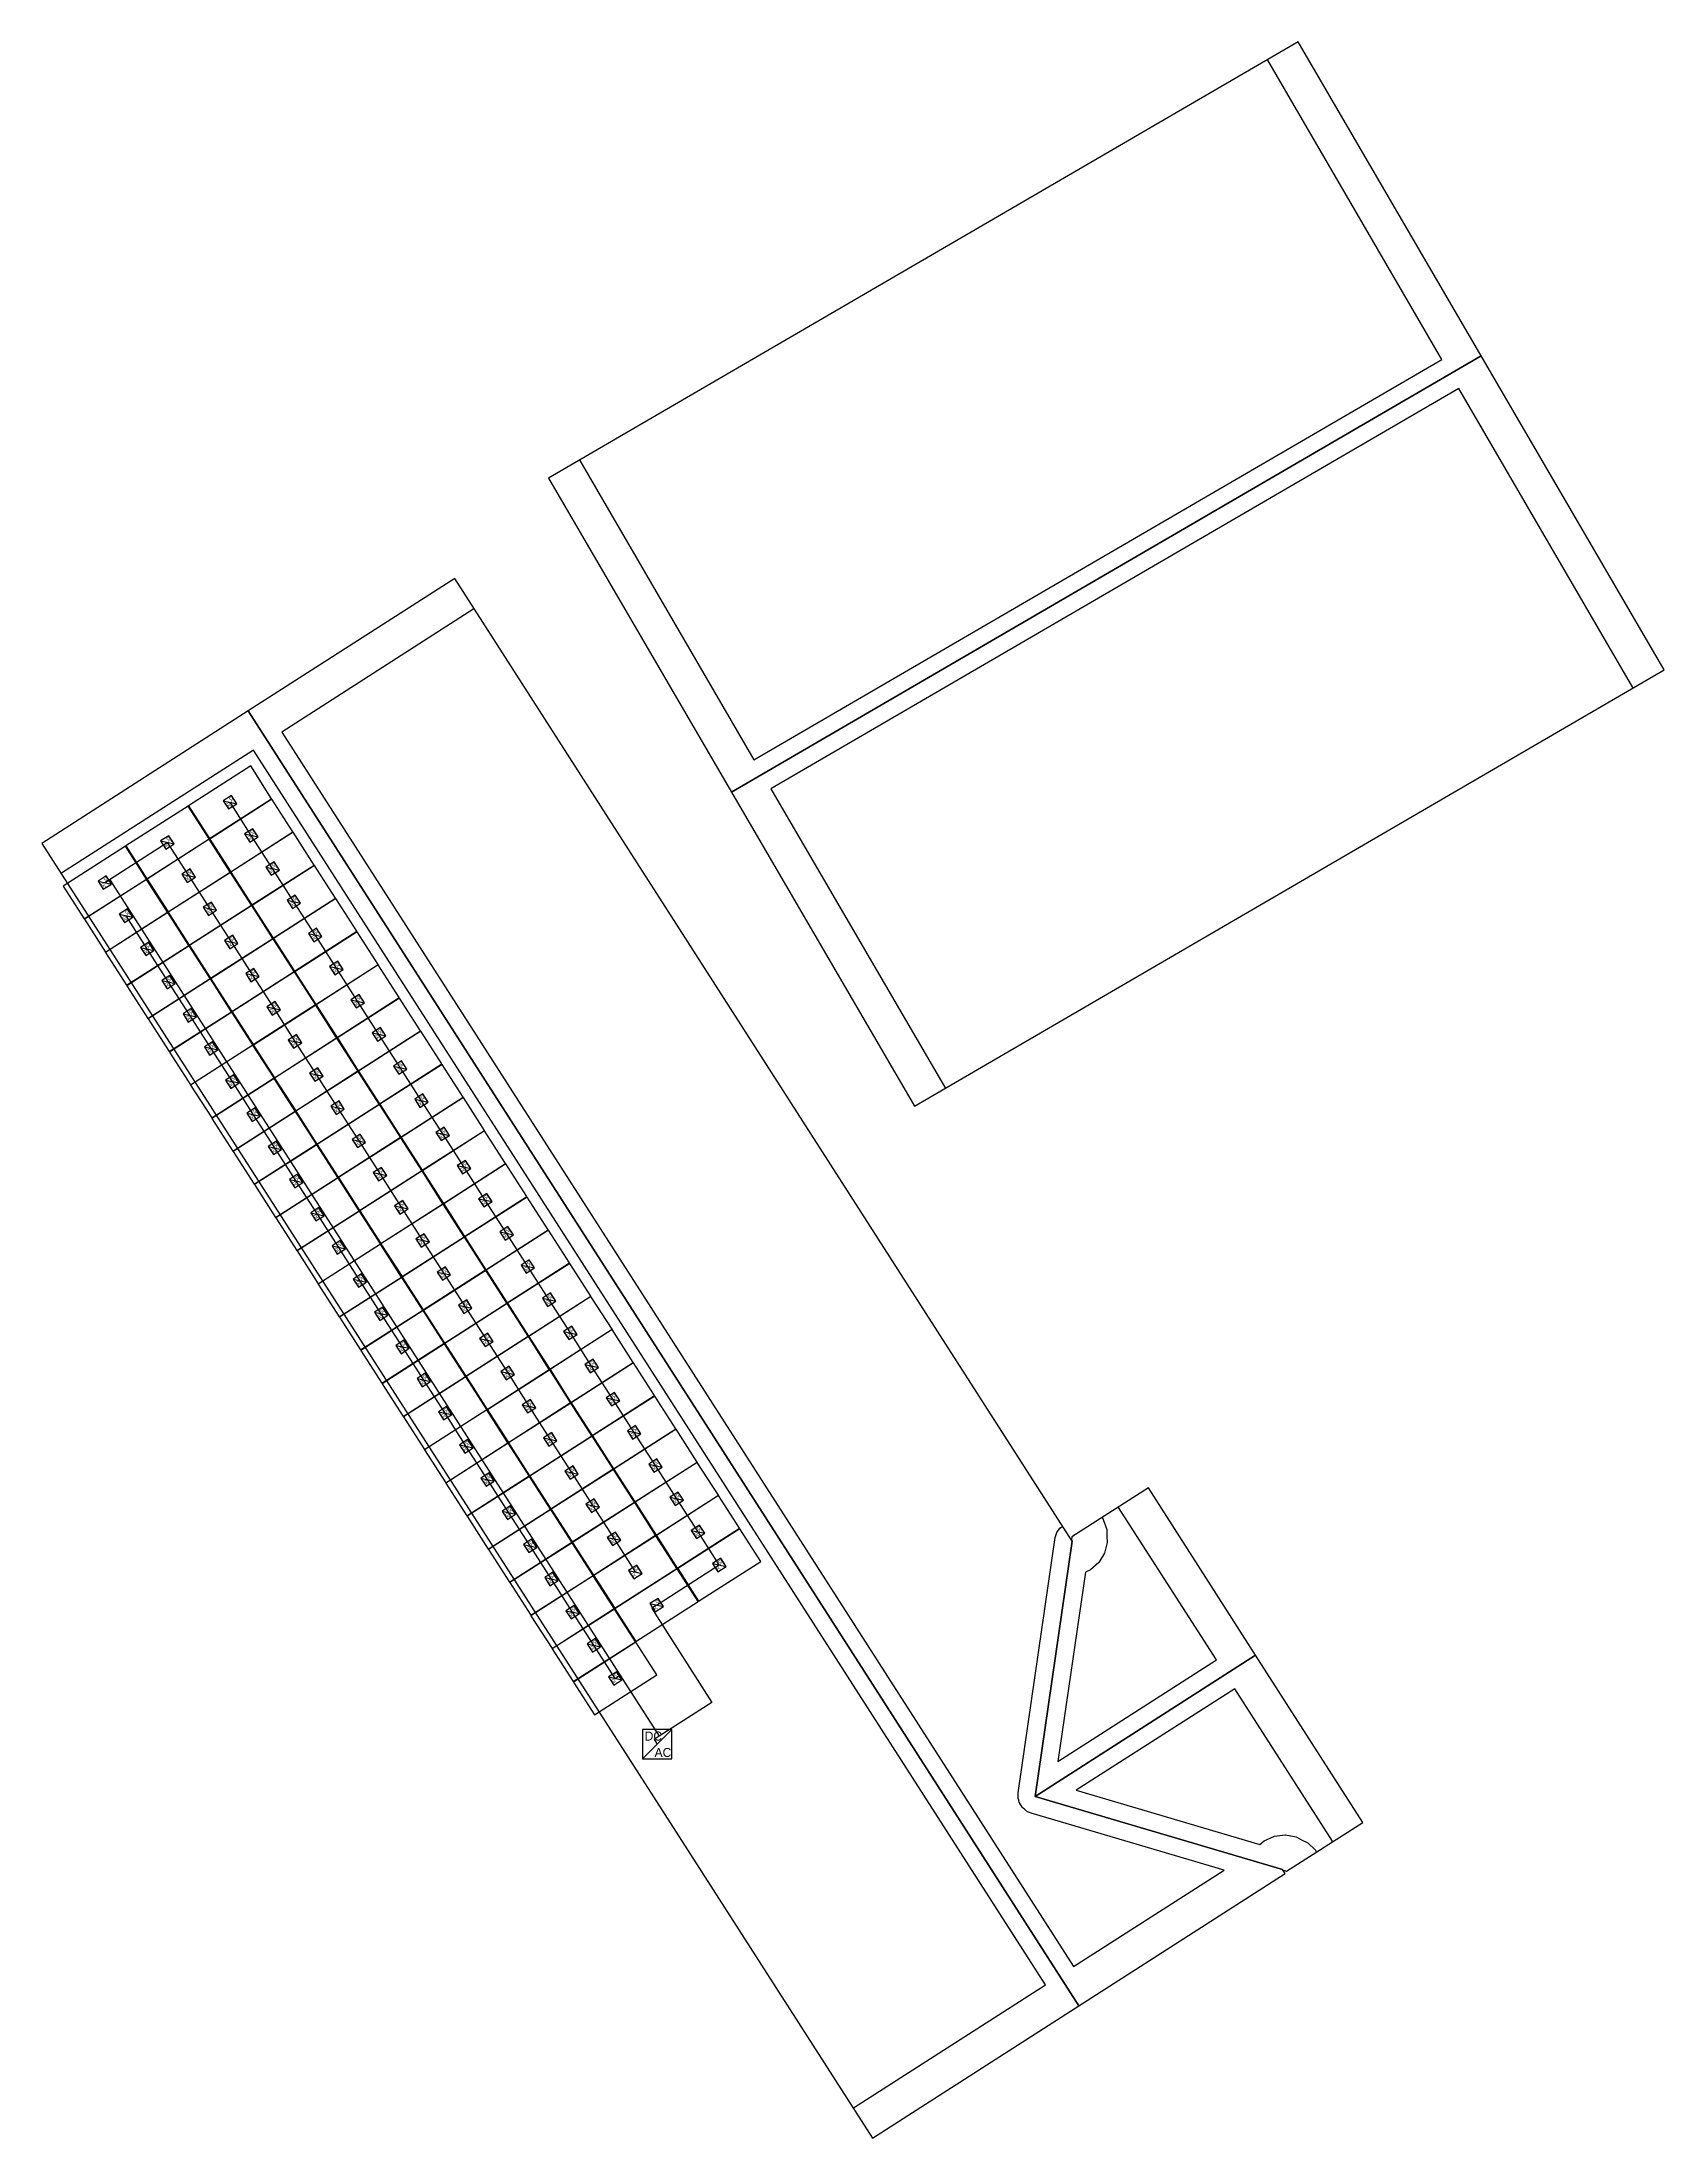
# Model space of a CAD drawing. Header units: feet. Extents: x 635 to 771, y -184 to -8.
import ezdxf

# ---------------------------------------------------------------- set-up
doc = ezdxf.new("R2010")
doc.units = ezdxf.units.FT
for name, color, linetype in [('Buildings', 7, 'CONTINUOUS'), ('Connections', 7, 'CONTINUOUS'), ('Inverters', 7, 'CONTINUOUS'), ('Modules', 7, 'CONTINUOUS'), ('Setbacks', 7, 'CONTINUOUS'), ('Strings', 7, 'CONTINUOUS')]:
    doc.layers.add(name, color=color, linetype=linetype)

msp = doc.modelspace()

# ---------------------------------------------------------------- linework, layer by layer
at = {"layer": 'Buildings', "color": 252}
for p, q in [((740.3, -7.81), (677.34, -44.46)), ((755.66, -34.19), (740.3, -7.81)), ((755.66, -34.19), (692.7, -70.84)), ((692.7, -70.84), (755.66, -34.19)), ((771.02, -60.56), (755.66, -34.19)), ((677.34, -44.46), (692.7, -70.84)), ((669.46, -52.89), (652.12, -64.01)), ((721.31, -133.75), (669.46, -52.89)), ((708.06, -97.22), (771.02, -60.56)), ((652.12, -64.01), (634.79, -75.13)), ((721.87, -172.78), (652.12, -64.01)), ((652.12, -64.01), (721.87, -172.78)), ((692.7, -70.84), (708.06, -97.22)), ((634.79, -75.13), (704.53, -183.89)), ((727.71, -129.27), (721.29, -133.38)), ((736.72, -143.32), (727.71, -129.27)), ((718.2, -155.19), (721.31, -133.75)), ((721.31, -133.75), (718.2, -155.19)), ((721.29, -133.38), (721.25, -133.66)), ((721.25, -133.66), (721.31, -133.75)), ((736.72, -143.32), (718.2, -155.19)), ((718.2, -155.19), (736.72, -143.32)), ((745.73, -157.37), (736.72, -143.32)), ((738.98, -161.32), (718.2, -155.19)), ((718.2, -155.19), (738.98, -161.32)), ((739.31, -161.48), (745.73, -157.37)), ((721.87, -172.78), (739.2, -161.66)), ((739.2, -161.66), (738.98, -161.32)), ((738.98, -161.32), (739.04, -161.4)), ((739.04, -161.4), (739.31, -161.48)), ((704.53, -183.89), (721.87, -172.78))]:
    msp.add_line(p, q, dxfattribs=at)
at = {"layer": 'Connections', "color": 91}
for p, q in [((640.06, -78.43), (640.48, -78.16)), ((640.48, -78.16), (640.74, -78.58)), ((640.74, -78.58), (686.62, -150.13)), ((686.41, -139.13), (686, -139.39)), ((686, -139.39), (686.26, -139.81)), ((686.26, -139.81), (691.06, -147.29)), ((682.93, -145.29), (683.35, -145.02)), ((683.35, -145.02), (683.61, -145.44)), ((683.61, -145.44), (686.62, -150.13)), ((691.06, -147.29), (686.62, -150.13)), ((686.62, -150.13), (686.21, -150.4)), ((686.62, -150.13), (686.21, -150.4)), ((686.62, -150.13), (686.21, -150.4)), ((686.21, -150.4), (686.47, -150.81)), ((686.21, -150.4), (686.47, -150.81)), ((686.21, -150.4), (686.47, -150.81)), ((686.62, -150.13), (686.62, -150.13)), ((686.62, -150.13), (686.62, -150.13))]:
    msp.add_line(p, q, dxfattribs=at)
at = {"layer": 'Inverters'}
for p, q in [((687.7, -149.58), (685.24, -149.58)), ((685.24, -149.58), (685.24, -152.04)), ((685.24, -152.04), (687.7, -149.58)), ((687.7, -152.04), (687.7, -149.58)), ((685.24, -152.04), (687.7, -152.04))]:
    msp.add_line(p, q, dxfattribs=at)
at = {"layer": 'Modules', "color": 254}
for p, q in [((652.32, -68.63), (647.09, -71.98)), ((654.08, -71.38), (652.32, -68.63)), ((647.06, -72), (641.83, -75.35)), ((648.82, -74.75), (647.06, -72)), ((647.09, -71.98), (648.86, -74.73)), ((648.86, -74.73), (654.08, -71.38)), ((654.11, -71.41), (648.88, -74.77)), ((650.71, -71.11), (650.02, -71.55)), ((650.02, -71.55), (650.46, -72.24)), ((650.02, -71.55), (651.15, -71.8)), ((650.46, -72.24), (651.15, -71.8)), ((651.15, -71.8), (650.71, -71.11)), ((655.87, -74.16), (654.11, -71.41)), ((652.5, -73.9), (651.81, -74.34)), ((652.94, -74.59), (652.5, -73.9)), ((641.8, -75.38), (636.57, -78.73)), ((643.56, -78.13), (641.8, -75.38)), ((641.83, -75.35), (643.59, -78.1)), ((643.59, -78.1), (648.82, -74.75)), ((648.84, -74.79), (643.62, -78.14)), ((645.45, -74.49), (644.76, -74.93)), ((644.76, -74.93), (645.2, -75.62)), ((644.76, -74.93), (645.89, -75.18)), ((645.2, -75.62), (645.89, -75.18)), ((645.89, -75.18), (645.45, -74.49)), ((650.61, -77.54), (648.84, -74.79)), ((648.88, -74.77), (650.64, -77.52)), ((650.64, -77.52), (655.87, -74.16)), ((655.89, -74.2), (650.66, -77.55)), ((651.81, -74.34), (652.25, -75.03)), ((651.81, -74.34), (652.94, -74.59)), ((652.25, -75.03), (652.94, -74.59)), ((657.66, -76.95), (655.89, -74.2)), ((647.24, -77.27), (646.55, -77.72)), ((647.68, -77.96), (647.24, -77.27)), ((652.43, -80.3), (657.66, -76.95)), ((657.68, -76.98), (652.45, -80.34)), ((654.28, -76.68), (653.59, -77.12)), ((653.59, -77.12), (654.04, -77.81)), ((653.59, -77.12), (654.73, -77.37)), ((654.04, -77.81), (654.73, -77.37)), ((654.73, -77.37), (654.28, -76.68)), ((659.44, -79.73), (657.68, -76.98)), ((636.57, -78.73), (638.33, -81.48)), ((638.33, -81.48), (643.56, -78.13)), ((643.58, -78.16), (638.35, -81.51)), ((640.19, -77.86), (639.5, -78.3)), ((639.5, -78.3), (639.94, -78.99)), ((639.5, -78.3), (640.63, -78.55)), ((639.94, -78.99), (640.63, -78.55)), ((640.63, -78.55), (640.19, -77.86)), ((645.34, -80.91), (643.58, -78.16)), ((643.62, -78.14), (645.38, -80.89)), ((645.38, -80.89), (650.61, -77.54)), ((650.63, -77.57), (645.4, -80.92)), ((646.55, -77.72), (646.99, -78.41)), ((646.55, -77.72), (647.68, -77.96)), ((646.99, -78.41), (647.68, -77.96)), ((652.39, -80.32), (650.63, -77.57)), ((650.66, -77.55), (652.43, -80.3)), ((640.12, -84.26), (645.34, -80.91)), ((645.37, -80.95), (640.14, -84.3)), ((641.97, -80.64), (641.28, -81.09)), ((642.41, -81.33), (641.97, -80.64)), ((647.13, -83.7), (645.37, -80.95)), ((645.4, -80.92), (647.16, -83.67)), ((647.16, -83.67), (652.39, -80.32)), ((652.42, -80.36), (647.19, -83.71)), ((649.02, -80.06), (648.33, -80.5)), ((648.33, -80.5), (648.77, -81.19)), ((648.33, -80.5), (649.46, -80.75)), ((648.77, -81.19), (649.46, -80.75)), ((649.46, -80.75), (649.02, -80.06)), ((654.18, -83.11), (652.42, -80.36)), ((652.45, -80.34), (654.21, -83.09)), ((654.21, -83.09), (659.44, -79.73)), ((659.47, -79.77), (654.24, -83.12)), ((656.07, -79.47), (655.38, -79.91)), ((655.38, -79.91), (655.82, -80.6)), ((655.38, -79.91), (656.51, -80.16)), ((655.82, -80.6), (656.51, -80.16)), ((656.51, -80.16), (656.07, -79.47)), ((661.23, -82.52), (659.47, -79.77)), ((638.35, -81.51), (640.12, -84.26)), ((641.28, -81.09), (641.72, -81.78)), ((641.28, -81.09), (642.41, -81.33)), ((641.72, -81.78), (642.41, -81.33)), ((656, -85.87), (661.23, -82.52)), ((661.25, -82.56), (656.02, -85.91)), ((657.86, -82.25), (657.17, -82.7)), ((657.17, -82.7), (657.61, -83.39)), ((657.17, -82.7), (658.3, -82.95)), ((658.3, -82.95), (657.86, -82.25)), ((663.02, -85.31), (661.25, -82.56)), ((640.14, -84.3), (641.9, -87.05)), ((641.9, -87.05), (647.13, -83.7)), ((647.15, -83.73), (641.92, -87.09)), ((643.76, -83.43), (643.07, -83.87)), ((643.07, -83.87), (643.51, -84.56)), ((643.07, -83.87), (644.2, -84.12)), ((643.51, -84.56), (644.2, -84.12)), ((644.2, -84.12), (643.76, -83.43)), ((648.92, -86.48), (647.15, -83.73)), ((647.19, -83.71), (648.95, -86.46)), ((648.95, -86.46), (654.18, -83.11)), ((654.2, -83.14), (648.97, -86.5)), ((650.81, -82.84), (650.12, -83.29)), ((650.12, -83.29), (650.56, -83.98)), ((650.12, -83.29), (651.25, -83.53)), ((650.56, -83.98), (651.25, -83.53)), ((651.25, -83.53), (650.81, -82.84)), ((655.97, -85.89), (654.2, -83.14)), ((654.24, -83.12), (656, -85.87)), ((657.61, -83.39), (658.3, -82.95)), ((645.54, -86.22), (644.85, -86.66)), ((645.99, -86.91), (645.54, -86.22)), ((650.74, -89.25), (655.97, -85.89)), ((655.99, -85.93), (650.76, -89.28)), ((652.59, -85.63), (651.9, -86.07)), ((651.9, -86.07), (652.34, -86.76)), ((651.9, -86.07), (653.04, -86.32)), ((653.04, -86.32), (652.59, -85.63)), ((657.75, -88.68), (655.99, -85.93)), ((656.02, -85.91), (657.79, -88.66)), ((657.79, -88.66), (663.02, -85.31)), ((663.04, -85.34), (657.81, -88.7)), ((659.64, -85.04), (658.95, -85.48)), ((658.95, -85.48), (659.4, -86.17)), ((658.95, -85.48), (660.09, -85.73)), ((659.4, -86.17), (660.09, -85.73)), ((660.09, -85.73), (659.64, -85.04)), ((664.8, -88.09), (663.04, -85.34)), ((641.92, -87.09), (643.69, -89.84)), ((643.69, -89.84), (648.92, -86.48)), ((648.94, -86.52), (643.71, -89.87)), ((644.85, -86.66), (645.3, -87.35)), ((644.85, -86.66), (645.99, -86.91)), ((645.3, -87.35), (645.99, -86.91)), ((650.7, -89.27), (648.94, -86.52)), ((648.97, -86.5), (650.74, -89.25)), ((652.34, -86.76), (653.04, -86.32)), ((661.43, -87.83), (660.74, -88.27)), ((661.87, -88.52), (661.43, -87.83)), ((645.48, -92.62), (650.7, -89.27)), ((650.73, -89.31), (645.5, -92.66)), ((647.33, -89), (646.64, -89.45)), ((646.64, -89.45), (647.08, -90.14)), ((646.64, -89.45), (647.77, -89.69)), ((647.08, -90.14), (647.77, -89.69)), ((647.77, -89.69), (647.33, -89)), ((652.49, -92.06), (650.73, -89.31)), ((650.76, -89.28), (652.52, -92.03)), ((652.52, -92.03), (657.75, -88.68)), ((657.78, -88.72), (652.55, -92.07)), ((654.38, -88.42), (653.69, -88.86)), ((653.69, -88.86), (654.13, -89.55)), ((653.69, -88.86), (654.82, -89.11)), ((654.13, -89.55), (654.82, -89.11)), ((654.82, -89.11), (654.38, -88.42)), ((659.54, -91.47), (657.78, -88.72)), ((657.81, -88.7), (659.57, -91.45)), ((659.57, -91.45), (664.8, -88.09)), ((664.83, -88.13), (659.6, -91.48)), ((660.74, -88.27), (661.18, -88.96)), ((660.74, -88.27), (661.87, -88.52)), ((661.18, -88.96), (661.87, -88.52)), ((666.59, -90.88), (664.83, -88.13)), ((643.71, -89.87), (645.48, -92.62)), ((654.31, -94.82), (659.54, -91.47)), ((659.56, -91.5), (654.33, -94.85)), ((656.17, -91.2), (655.48, -91.65)), ((656.61, -91.89), (656.17, -91.2)), ((661.33, -94.25), (659.56, -91.5)), ((659.6, -91.48), (661.36, -94.23)), ((661.36, -94.23), (666.59, -90.88)), ((666.61, -90.91), (661.38, -94.27)), ((663.22, -90.61), (662.53, -91.05)), ((662.53, -91.05), (662.97, -91.74)), ((662.53, -91.05), (663.66, -91.3)), ((662.97, -91.74), (663.66, -91.3)), ((663.66, -91.3), (663.22, -90.61)), ((668.37, -93.66), (666.61, -90.91)), ((645.5, -92.66), (647.26, -95.41)), ((647.26, -95.41), (652.49, -92.06)), ((652.51, -92.09), (647.28, -95.44)), ((649.12, -91.79), (648.43, -92.23)), ((648.43, -92.23), (648.87, -92.92)), ((648.43, -92.23), (649.56, -92.48)), ((648.87, -92.92), (649.56, -92.48)), ((649.56, -92.48), (649.12, -91.79)), ((654.28, -94.84), (652.51, -92.09)), ((652.55, -92.07), (654.31, -94.82)), ((655.48, -91.65), (655.92, -92.34)), ((655.48, -91.65), (656.61, -91.89)), ((655.92, -92.34), (656.61, -91.89)), ((649.05, -98.19), (654.28, -94.84)), ((654.3, -94.87), (649.07, -98.23)), ((650.9, -94.57), (650.21, -95.02)), ((650.21, -95.02), (650.66, -95.71)), ((650.21, -95.02), (651.35, -95.26)), ((651.35, -95.26), (650.9, -94.57)), ((656.06, -97.63), (654.3, -94.87)), ((654.33, -94.85), (656.1, -97.6)), ((656.1, -97.6), (661.33, -94.25)), ((661.35, -94.29), (656.12, -97.64)), ((657.95, -93.99), (657.26, -94.43)), ((657.26, -94.43), (657.7, -95.12)), ((657.26, -94.43), (658.4, -94.68)), ((657.7, -95.12), (658.4, -94.68)), ((658.4, -94.68), (657.95, -93.99)), ((663.11, -97.04), (661.35, -94.29)), ((661.38, -94.27), (663.14, -97.02)), ((663.14, -97.02), (668.37, -93.66)), ((668.4, -93.7), (663.17, -97.05)), ((665, -93.4), (664.31, -93.84)), ((664.31, -93.84), (664.75, -94.53)), ((664.31, -93.84), (665.44, -94.09)), ((664.75, -94.53), (665.44, -94.09)), ((665.44, -94.09), (665, -93.4)), ((670.16, -96.45), (668.4, -93.7)), ((647.28, -95.44), (649.05, -98.19)), ((650.66, -95.71), (651.35, -95.26)), ((659.74, -96.77), (659.05, -97.21)), ((660.18, -97.46), (659.74, -96.77)), ((664.93, -99.8), (670.16, -96.45)), ((670.18, -96.49), (664.95, -99.84)), ((666.79, -96.18), (666.1, -96.63)), ((666.1, -96.63), (666.54, -97.32)), ((666.1, -96.63), (667.23, -96.87)), ((667.23, -96.87), (666.79, -96.18)), ((671.95, -99.24), (670.18, -96.49)), ((649.07, -98.23), (650.83, -100.98)), ((650.83, -100.98), (656.06, -97.63)), ((656.09, -97.66), (650.86, -101.01)), ((652.69, -97.36), (652, -97.8)), ((652, -97.8), (652.44, -98.49)), ((652, -97.8), (653.13, -98.05)), ((652.44, -98.49), (653.13, -98.05)), ((653.13, -98.05), (652.69, -97.36)), ((657.85, -100.41), (656.09, -97.66)), ((656.12, -97.64), (657.88, -100.39)), ((657.88, -100.39), (663.11, -97.04)), ((663.13, -97.07), (657.9, -100.43)), ((659.05, -97.21), (659.49, -97.91)), ((659.05, -97.21), (660.18, -97.46)), ((659.49, -97.91), (660.18, -97.46)), ((664.9, -99.82), (663.13, -97.07)), ((663.17, -97.05), (664.93, -99.8)), ((666.54, -97.32), (667.23, -96.87)), ((654.48, -100.15), (653.79, -100.59)), ((654.92, -100.84), (654.48, -100.15)), ((659.67, -103.18), (664.9, -99.82)), ((664.92, -99.86), (659.69, -103.21)), ((661.52, -99.56), (660.83, -100)), ((660.83, -100), (661.28, -100.69)), ((660.83, -100), (661.97, -100.25)), ((661.28, -100.69), (661.97, -100.25)), ((661.97, -100.25), (661.52, -99.56)), ((666.69, -102.61), (664.92, -99.86)), ((664.95, -99.84), (666.72, -102.59)), ((666.72, -102.59), (671.95, -99.24)), ((671.97, -99.27), (666.74, -102.63)), ((668.57, -98.97), (667.88, -99.41)), ((667.88, -99.41), (668.33, -100.1)), ((667.88, -99.41), (669.02, -99.66)), ((668.33, -100.1), (669.02, -99.66)), ((669.02, -99.66), (668.57, -98.97)), ((673.73, -102.02), (671.97, -99.27)), ((650.86, -101.01), (652.62, -103.77)), ((652.62, -103.77), (657.85, -100.41)), ((657.87, -100.45), (652.64, -103.8)), ((653.79, -100.59), (654.23, -101.28)), ((653.79, -100.59), (654.92, -100.84)), ((654.23, -101.28), (654.92, -100.84)), ((659.64, -103.2), (657.87, -100.45)), ((657.9, -100.43), (659.67, -103.18)), ((668.5, -105.38), (673.73, -102.02)), ((673.75, -102.06), (668.53, -105.41)), ((670.36, -101.76), (669.67, -102.2)), ((670.8, -102.45), (670.36, -101.76)), ((675.52, -104.81), (673.75, -102.06)), ((652.64, -103.8), (654.41, -106.55)), ((654.41, -106.55), (659.64, -103.2)), ((659.66, -103.23), (654.43, -106.59)), ((656.26, -102.93), (655.57, -103.38)), ((655.57, -103.38), (656.02, -104.07)), ((655.57, -103.38), (656.71, -103.62)), ((656.02, -104.07), (656.71, -103.62)), ((656.71, -103.62), (656.26, -102.93)), ((661.42, -105.99), (659.66, -103.23)), ((659.69, -103.21), (661.46, -105.96)), ((661.46, -105.96), (666.69, -102.61)), ((666.71, -102.65), (661.48, -106)), ((663.31, -102.35), (662.62, -102.79)), ((662.62, -102.79), (663.06, -103.48)), ((662.62, -102.79), (663.76, -103.04)), ((663.06, -103.48), (663.76, -103.04)), ((663.76, -103.04), (663.31, -102.35)), ((668.47, -105.4), (666.71, -102.65)), ((666.74, -102.63), (668.5, -105.38)), ((669.67, -102.2), (670.11, -102.89)), ((669.67, -102.2), (670.8, -102.45)), ((670.11, -102.89), (670.8, -102.45)), ((663.24, -108.75), (668.47, -105.4)), ((668.49, -105.43), (663.26, -108.78)), ((665.1, -105.13), (664.41, -105.57)), ((664.41, -105.57), (664.85, -106.27)), ((664.41, -105.57), (665.54, -105.82)), ((665.54, -105.82), (665.1, -105.13)), ((670.26, -108.18), (668.49, -105.43)), ((668.53, -105.41), (670.29, -108.16)), ((670.29, -108.16), (675.52, -104.81)), ((675.54, -104.84), (670.31, -108.19)), ((672.15, -104.54), (671.46, -104.98)), ((671.46, -104.98), (671.9, -105.67)), ((671.46, -104.98), (672.59, -105.23)), ((671.9, -105.67), (672.59, -105.23)), ((672.59, -105.23), (672.15, -104.54)), ((677.31, -107.59), (675.54, -104.84)), ((654.43, -106.59), (656.19, -109.34)), ((656.19, -109.34), (661.42, -105.99)), ((661.45, -106.02), (656.22, -109.37)), ((658.05, -105.72), (657.36, -106.16)), ((657.36, -106.16), (657.8, -106.85)), ((657.36, -106.16), (658.49, -106.41)), ((657.8, -106.85), (658.49, -106.41)), ((658.49, -106.41), (658.05, -105.72)), ((663.21, -108.77), (661.45, -106.02)), ((661.48, -106), (663.24, -108.75)), ((664.85, -106.27), (665.54, -105.82)), ((673.93, -107.33), (673.24, -107.77)), ((674.38, -108.02), (673.93, -107.33)), ((657.98, -112.12), (663.21, -108.77)), ((663.23, -108.8), (658, -112.16)), ((659.84, -108.5), (659.15, -108.95)), ((659.15, -108.95), (659.59, -109.64)), ((659.15, -108.95), (660.28, -109.19)), ((660.28, -109.19), (659.84, -108.5)), ((664.99, -111.56), (663.23, -108.8)), ((663.26, -108.78), (665.03, -111.53)), ((665.03, -111.53), (670.26, -108.18)), ((670.28, -108.22), (665.05, -111.57)), ((666.88, -107.92), (666.19, -108.36)), ((666.19, -108.36), (666.64, -109.05)), ((666.19, -108.36), (667.33, -108.61)), ((666.64, -109.05), (667.33, -108.61)), ((667.33, -108.61), (666.88, -107.92)), ((672.04, -110.97), (670.28, -108.22)), ((670.31, -108.19), (672.08, -110.95)), ((672.08, -110.95), (677.31, -107.59)), ((677.33, -107.63), (672.1, -110.98)), ((673.24, -107.77), (673.69, -108.46)), ((673.24, -107.77), (674.38, -108.02)), ((673.69, -108.46), (674.38, -108.02)), ((679.09, -110.38), (677.33, -107.63)), ((656.22, -109.37), (657.98, -112.12)), ((659.59, -109.64), (660.28, -109.19)), ((668.67, -110.7), (667.98, -111.14)), ((669.11, -111.39), (668.67, -110.7)), ((673.86, -113.73), (679.09, -110.38)), ((679.11, -110.42), (673.89, -113.77)), ((675.72, -110.11), (675.03, -110.56)), ((675.03, -110.56), (675.47, -111.25)), ((675.03, -110.56), (676.16, -110.8)), ((675.47, -111.25), (676.16, -110.8)), ((676.16, -110.8), (675.72, -110.11)), ((680.88, -113.17), (679.11, -110.42)), ((658, -112.16), (659.76, -114.91)), ((659.76, -114.91), (664.99, -111.56)), ((665.02, -111.59), (659.79, -114.94)), ((661.62, -111.29), (660.93, -111.73)), ((660.93, -111.73), (661.37, -112.42)), ((660.93, -111.73), (662.06, -111.98)), ((661.37, -112.42), (662.06, -111.98)), ((662.06, -111.98), (661.62, -111.29)), ((666.78, -114.34), (665.02, -111.59)), ((665.05, -111.57), (666.81, -114.32)), ((666.81, -114.32), (672.04, -110.97)), ((672.07, -111), (666.84, -114.36)), ((667.98, -111.14), (668.42, -111.83)), ((667.98, -111.14), (669.11, -111.39)), ((668.42, -111.83), (669.11, -111.39)), ((673.83, -113.75), (672.07, -111)), ((672.1, -110.98), (673.86, -113.73)), ((661.55, -117.69), (666.78, -114.34)), ((666.8, -114.38), (661.57, -117.73)), ((663.41, -114.08), (662.72, -114.52)), ((663.85, -114.77), (663.41, -114.08)), ((668.57, -117.13), (666.8, -114.38)), ((666.84, -114.36), (668.6, -117.11)), ((668.6, -117.11), (673.83, -113.75)), ((673.85, -113.79), (668.62, -117.14)), ((670.46, -113.49), (669.77, -113.93)), ((669.77, -113.93), (670.21, -114.62)), ((669.77, -113.93), (670.9, -114.18)), ((670.21, -114.62), (670.9, -114.18)), ((670.9, -114.18), (670.46, -113.49)), ((675.62, -116.54), (673.85, -113.79)), ((673.89, -113.77), (675.65, -116.52)), ((675.65, -116.52), (680.88, -113.17)), ((680.9, -113.2), (675.67, -116.55)), ((677.51, -112.9), (676.82, -113.34)), ((676.82, -113.34), (677.26, -114.03)), ((676.82, -113.34), (677.95, -113.59)), ((677.26, -114.03), (677.95, -113.59)), ((677.95, -113.59), (677.51, -112.9)), ((682.67, -115.95), (680.9, -113.2)), ((659.79, -114.94), (661.55, -117.69)), ((662.72, -114.52), (663.16, -115.21)), ((662.72, -114.52), (663.85, -114.77)), ((663.16, -115.21), (663.85, -114.77)), ((677.44, -119.31), (682.67, -115.95)), ((682.69, -115.98), (677.46, -119.34)), ((679.29, -115.69), (678.6, -116.13)), ((678.6, -116.13), (679.05, -116.82)), ((678.6, -116.13), (679.74, -116.38)), ((679.74, -116.38), (679.29, -115.69)), ((684.45, -118.74), (682.69, -115.98)), ((661.57, -117.73), (663.34, -120.48)), ((663.34, -120.48), (668.57, -117.13)), ((668.59, -117.16), (663.36, -120.52)), ((665.19, -116.86), (664.5, -117.31)), ((664.5, -117.31), (664.95, -118)), ((664.5, -117.31), (665.64, -117.55)), ((664.95, -118), (665.64, -117.55)), ((665.64, -117.55), (665.19, -116.86)), ((670.35, -119.92), (668.59, -117.16)), ((668.62, -117.14), (670.39, -119.89)), ((670.39, -119.89), (675.62, -116.54)), ((675.64, -116.57), (670.41, -119.93)), ((672.24, -116.28), (671.55, -116.72)), ((671.55, -116.72), (672, -117.41)), ((671.55, -116.72), (672.69, -116.97)), ((672, -117.41), (672.69, -116.97)), ((672.69, -116.97), (672.24, -116.28)), ((677.4, -119.32), (675.64, -116.57)), ((675.67, -116.55), (677.44, -119.31)), ((679.05, -116.82), (679.74, -116.38)), ((666.98, -119.65), (666.29, -120.09)), ((667.42, -120.34), (666.98, -119.65)), ((672.17, -122.68), (677.4, -119.32)), ((677.43, -119.36), (672.2, -122.71)), ((674.03, -119.06), (673.34, -119.5)), ((673.34, -119.5), (673.78, -120.19)), ((673.34, -119.5), (674.47, -119.75)), ((674.47, -119.75), (674.03, -119.06)), ((679.19, -122.11), (677.43, -119.36)), ((677.46, -119.34), (679.22, -122.09)), ((679.22, -122.09), (684.45, -118.74)), ((684.47, -118.77), (679.24, -122.12)), ((681.08, -118.47), (680.39, -118.91)), ((680.39, -118.91), (680.83, -119.6)), ((680.39, -118.91), (681.52, -119.16)), ((680.83, -119.6), (681.52, -119.16)), ((681.52, -119.16), (681.08, -118.47)), ((686.24, -121.52), (684.47, -118.77)), ((663.36, -120.52), (665.12, -123.27)), ((665.12, -123.27), (670.35, -119.92)), ((670.38, -119.95), (665.15, -123.3)), ((666.29, -120.09), (666.73, -120.78)), ((666.29, -120.09), (667.42, -120.34)), ((666.73, -120.78), (667.42, -120.34)), ((672.14, -122.7), (670.38, -119.95)), ((670.41, -119.93), (672.17, -122.68)), ((673.78, -120.19), (674.47, -119.75)), ((682.87, -121.26), (682.17, -121.7)), ((683.31, -121.95), (682.87, -121.26)), ((666.91, -126.05), (672.14, -122.7)), ((672.16, -122.73), (666.93, -126.09)), ((668.77, -122.43), (668.08, -122.88)), ((668.08, -122.88), (668.52, -123.57)), ((668.08, -122.88), (669.21, -123.12)), ((668.52, -123.57), (669.21, -123.12)), ((669.21, -123.12), (668.77, -122.43)), ((673.93, -125.48), (672.16, -122.73)), ((672.2, -122.71), (673.96, -125.46)), ((673.96, -125.46), (679.19, -122.11)), ((679.21, -122.15), (673.98, -125.5)), ((675.82, -121.84), (675.13, -122.29)), ((675.13, -122.29), (675.57, -122.98)), ((675.13, -122.29), (676.26, -122.54)), ((675.57, -122.98), (676.26, -122.54)), ((676.26, -122.54), (675.82, -121.84)), ((680.97, -124.9), (679.21, -122.15)), ((679.24, -122.12), (681.01, -124.88)), ((681.01, -124.88), (686.24, -121.52)), ((686.26, -121.56), (681.03, -124.91)), ((682.17, -121.7), (682.62, -122.39)), ((682.17, -121.7), (683.31, -121.95)), ((682.62, -122.39), (683.31, -121.95)), ((688.02, -124.31), (686.26, -121.56)), ((665.15, -123.3), (666.91, -126.05)), ((675.74, -128.25), (680.97, -124.9)), ((681, -124.93), (675.77, -128.29)), ((677.6, -124.63), (676.91, -125.07)), ((678.04, -125.32), (677.6, -124.63)), ((682.76, -127.68), (681, -124.93)), ((681.03, -124.91), (682.79, -127.66)), ((682.79, -127.66), (688.02, -124.31)), ((688.05, -124.34), (682.82, -127.7)), ((684.65, -124.04), (683.96, -124.49)), ((683.96, -124.49), (684.4, -125.18)), ((683.96, -124.49), (685.09, -124.73)), ((684.4, -125.18), (685.09, -124.73)), ((685.09, -124.73), (684.65, -124.04)), ((689.81, -127.1), (688.05, -124.34)), ((666.93, -126.09), (668.7, -128.84)), ((668.7, -128.84), (673.93, -125.48)), ((673.95, -125.52), (668.72, -128.87)), ((670.55, -125.22), (669.86, -125.66)), ((669.86, -125.66), (670.31, -126.35)), ((669.86, -125.66), (671, -125.91)), ((670.31, -126.35), (671, -125.91)), ((671, -125.91), (670.55, -125.22)), ((675.71, -128.27), (673.95, -125.52)), ((673.98, -125.5), (675.74, -128.25)), ((676.91, -125.07), (677.35, -125.76)), ((676.91, -125.07), (678.04, -125.32)), ((677.35, -125.76), (678.04, -125.32)), ((670.48, -131.62), (675.71, -128.27)), ((675.73, -128.31), (670.5, -131.66)), ((672.34, -128.01), (671.65, -128.45)), ((671.65, -128.45), (672.09, -129.14)), ((671.65, -128.45), (672.78, -128.7)), ((672.78, -128.7), (672.34, -128.01)), ((677.5, -131.06), (675.73, -128.31)), ((675.77, -128.29), (677.53, -131.04)), ((677.53, -131.04), (682.76, -127.68)), ((682.78, -127.72), (677.55, -131.07)), ((679.39, -127.42), (678.7, -127.86)), ((678.7, -127.86), (679.14, -128.55)), ((678.7, -127.86), (679.83, -128.11)), ((679.14, -128.55), (679.83, -128.11)), ((679.83, -128.11), (679.39, -127.42)), ((684.55, -130.47), (682.78, -127.72)), ((682.82, -127.7), (684.58, -130.45)), ((684.58, -130.45), (689.81, -127.1)), ((689.83, -127.13), (684.6, -130.48)), ((686.44, -126.83), (685.75, -127.27)), ((685.75, -127.27), (686.19, -127.96)), ((685.75, -127.27), (686.88, -127.52)), ((686.19, -127.96), (686.88, -127.52)), ((686.88, -127.52), (686.44, -126.83)), ((691.6, -129.88), (689.83, -127.13)), ((668.72, -128.87), (670.48, -131.62)), ((672.09, -129.14), (672.78, -128.7)), ((681.17, -130.2), (680.48, -130.65)), ((681.62, -130.9), (681.17, -130.2)), ((686.37, -133.24), (691.6, -129.88)), ((691.62, -129.91), (686.39, -133.27)), ((688.22, -129.62), (687.53, -130.06)), ((687.53, -130.06), (687.97, -130.75)), ((687.53, -130.06), (688.67, -130.31)), ((688.67, -130.31), (688.22, -129.62)), ((693.38, -132.66), (691.62, -129.91)), ((670.5, -131.66), (672.27, -134.41)), ((672.27, -134.41), (677.5, -131.06)), ((677.52, -131.09), (672.29, -134.45)), ((674.13, -130.79), (673.43, -131.24)), ((673.43, -131.24), (673.88, -131.93)), ((673.43, -131.24), (674.57, -131.48)), ((673.88, -131.93), (674.57, -131.48)), ((674.57, -131.48), (674.13, -130.79)), ((679.29, -133.84), (677.52, -131.09)), ((677.55, -131.07), (679.32, -133.82)), ((679.32, -133.82), (684.55, -130.47)), ((684.57, -130.5), (679.34, -133.86)), ((680.48, -130.65), (680.93, -131.34)), ((680.48, -130.65), (681.62, -130.9)), ((680.93, -131.34), (681.62, -130.9)), ((686.33, -133.25), (684.57, -130.5)), ((684.6, -130.48), (686.37, -133.24)), ((687.97, -130.75), (688.67, -130.31)), ((675.91, -133.58), (675.22, -134.02)), ((676.36, -134.27), (675.91, -133.58)), ((681.1, -136.61), (686.33, -133.25)), ((686.36, -133.29), (681.13, -136.64)), ((682.96, -132.99), (682.27, -133.43)), ((682.27, -133.43), (682.71, -134.12)), ((682.27, -133.43), (683.4, -133.68)), ((682.71, -134.12), (683.4, -133.68)), ((683.4, -133.68), (682.96, -132.99)), ((688.12, -136.04), (686.36, -133.29)), ((686.39, -133.27), (688.15, -136.02)), ((688.15, -136.02), (693.38, -132.66)), ((693.41, -132.7), (688.18, -136.05)), ((690.01, -132.4), (689.32, -132.84)), ((689.32, -132.84), (689.76, -133.53)), ((689.32, -132.84), (690.45, -133.09)), ((689.76, -133.53), (690.45, -133.09)), ((690.45, -133.09), (690.01, -132.4)), ((695.17, -135.45), (693.41, -132.7)), ((672.29, -134.45), (674.06, -137.2)), ((674.06, -137.2), (679.29, -133.84)), ((679.31, -133.88), (674.08, -137.23)), ((675.22, -134.02), (675.67, -134.71)), ((675.22, -134.02), (676.36, -134.27)), ((675.67, -134.71), (676.36, -134.27)), ((681.07, -136.63), (679.31, -133.88)), ((679.34, -133.86), (681.1, -136.61)), ((689.94, -138.8), (695.17, -135.45)), ((691.8, -135.19), (691.11, -135.63)), ((692.24, -135.88), (691.8, -135.19)), ((674.08, -137.23), (675.84, -139.98)), ((675.84, -139.98), (681.07, -136.63)), ((681.09, -136.66), (675.86, -140.02)), ((677.7, -136.36), (677.01, -136.8)), ((677.01, -136.8), (677.45, -137.5)), ((677.01, -136.8), (678.14, -137.05)), ((677.45, -137.5), (678.14, -137.05)), ((678.14, -137.05), (677.7, -136.36)), ((682.86, -139.41), (681.09, -136.66)), ((681.13, -136.64), (682.89, -139.39)), ((682.89, -139.39), (688.12, -136.04)), ((688.14, -136.08), (682.91, -139.43)), ((684.75, -135.77), (684.06, -136.22)), ((684.06, -136.22), (684.5, -136.91)), ((684.06, -136.22), (685.19, -136.46)), ((684.5, -136.91), (685.19, -136.46)), ((685.19, -136.46), (684.75, -135.77)), ((689.91, -138.83), (688.14, -136.08)), ((688.18, -136.05), (689.94, -138.8)), ((691.11, -135.63), (691.55, -136.32)), ((691.11, -135.63), (692.24, -135.88)), ((691.55, -136.32), (692.24, -135.88)), ((684.68, -142.18), (689.91, -138.83)), ((686.53, -138.56), (685.84, -139)), ((685.84, -139), (686.29, -139.69)), ((685.84, -139), (686.98, -139.25)), ((686.98, -139.25), (686.53, -138.56)), ((675.86, -140.02), (677.63, -142.77)), ((677.63, -142.77), (682.86, -139.41)), ((682.88, -139.45), (677.65, -142.8)), ((679.49, -139.15), (678.79, -139.59)), ((678.79, -139.59), (679.24, -140.28)), ((678.79, -139.59), (679.93, -139.84)), ((679.24, -140.28), (679.93, -139.84)), ((679.93, -139.84), (679.49, -139.15)), ((684.64, -142.2), (682.88, -139.45)), ((682.91, -139.43), (684.68, -142.18)), ((686.29, -139.69), (686.98, -139.25)), ((679.41, -145.55), (684.64, -142.2)), ((684.67, -142.24), (679.44, -145.59)), ((681.27, -141.94), (680.58, -142.38)), ((680.58, -142.38), (681.02, -143.07)), ((680.58, -142.38), (681.71, -142.63)), ((681.02, -143.07), (681.71, -142.63)), ((681.71, -142.63), (681.27, -141.94)), ((686.43, -144.99), (684.67, -142.24)), ((677.65, -142.8), (679.41, -145.55)), ((679.44, -145.59), (681.2, -148.34)), ((681.2, -148.34), (686.43, -144.99)), ((683.06, -144.72), (682.37, -145.16)), ((682.37, -145.16), (682.81, -145.86)), ((682.37, -145.16), (683.5, -145.41)), ((682.81, -145.86), (683.5, -145.41)), ((683.5, -145.41), (683.06, -144.72))]:
    msp.add_line(p, q, dxfattribs=at)
at = {"layer": 'Setbacks', "color": 2}
for p, q in [((752.36, -34.48), (737.73, -9.35)), ((694.59, -68.11), (752.36, -34.48)), ((753.78, -36.92), (696.01, -70.55)), ((768.41, -62.05), (753.78, -36.92)), ((679.96, -42.98), (694.59, -68.11)), ((671.05, -55.44), (654.94, -65.78)), ((654.94, -65.78), (721.43, -169.49)), ((652.56, -67.3), (636.44, -77.64)), ((719.06, -171.01), (652.56, -67.3)), ((696.01, -70.55), (710.64, -95.68)), ((723.82, -131.8), (723.91, -131.91)), ((723.91, -131.91), (723.91, -131.92)), ((723.91, -131.92), (723.91, -131.92)), ((723.91, -131.92), (724.21, -132.76)), ((733.42, -143.73), (725.2, -130.91)), ((716.78, -154.89), (719.88, -133.45)), ((719.88, -133.45), (720.02, -133.02)), ((719.88, -133.45), (719.88, -133.45)), ((720.02, -133.02), (720.28, -132.66)), ((720.02, -133.02), (720.02, -133.02)), ((720.02, -133.02), (720.02, -133.02)), ((720.28, -132.66), (720.48, -132.52)), ((720.28, -132.66), (720.28, -132.66)), ((720.28, -132.66), (720.28, -132.66)), ((724.21, -132.76), (724.21, -132.76)), ((724.21, -132.76), (724.21, -132.76)), ((724.21, -132.76), (724.22, -133.34)), ((724.22, -133.34), (724.26, -133.86)), ((723.56, -135.54), (722.85, -136.16)), ((724.04, -134.75), (723.56, -135.54)), ((723.56, -135.54), (723.56, -135.54)), ((723.56, -135.54), (723.56, -135.54)), ((724.26, -133.86), (724.04, -134.75)), ((724.04, -134.75), (724.04, -134.75)), ((724.04, -134.75), (724.04, -134.75)), ((724.26, -133.86), (724.26, -133.86)), ((724.26, -133.86), (724.26, -133.86)), ((722.42, -136.36), (720.11, -152.26)), ((722.85, -136.16), (722.42, -136.36)), ((722.85, -136.16), (722.85, -136.16)), ((722.85, -136.16), (722.85, -136.16)), ((720.11, -152.26), (733.42, -143.73)), ((734.97, -146.15), (721.66, -154.68)), ((743.18, -158.96), (734.97, -146.15)), ((716.78, -154.9), (716.78, -154.89)), ((716.78, -155.07), (716.78, -154.9)), ((721.66, -154.68), (737.08, -159.22)), ((716.77, -155.24), (716.78, -155.07)), ((716.78, -155.3), (716.77, -155.24)), ((716.77, -155.24), (716.77, -155.24)), ((716.77, -155.24), (716.77, -155.24)), ((716.78, -155.36), (716.78, -155.3)), ((716.83, -155.52), (716.78, -155.36)), ((716.78, -155.36), (716.78, -155.36)), ((716.78, -155.36), (716.78, -155.36)), ((716.87, -155.69), (716.83, -155.52)), ((716.91, -155.74), (716.87, -155.69)), ((716.87, -155.69), (716.87, -155.69)), ((716.87, -155.69), (716.87, -155.69)), ((716.92, -155.8), (716.91, -155.74)), ((717.02, -155.95), (716.92, -155.8)), ((716.92, -155.8), (716.92, -155.8)), ((716.92, -155.8), (716.92, -155.8)), ((717.11, -156.1), (717.02, -155.95)), ((717.16, -156.14), (717.11, -156.1)), ((717.11, -156.1), (717.11, -156.1)), ((717.11, -156.1), (717.11, -156.1)), ((717.19, -156.19), (717.16, -156.14)), ((717.33, -156.3), (717.19, -156.19)), ((717.19, -156.19), (717.19, -156.19)), ((717.19, -156.19), (717.19, -156.19)), ((717.46, -156.41), (717.33, -156.3)), ((717.51, -156.44), (717.46, -156.41)), ((717.46, -156.41), (717.46, -156.41)), ((717.46, -156.41), (717.46, -156.41)), ((717.56, -156.48), (717.51, -156.44)), ((717.72, -156.54), (717.56, -156.48)), ((717.56, -156.48), (717.56, -156.48)), ((717.56, -156.48), (717.56, -156.48)), ((717.88, -156.61), (717.72, -156.54)), ((734.07, -161.38), (717.88, -156.61)), ((717.88, -156.61), (717.88, -156.61)), ((738.29, -158.52), (739.21, -158.41)), ((739.21, -158.41), (739.22, -158.41)), ((739.22, -158.41), (739.22, -158.41)), ((739.22, -158.41), (740.12, -158.59)), ((737.08, -159.22), (737.43, -158.91)), ((737.43, -158.91), (738.29, -158.52)), ((737.43, -158.91), (737.43, -158.91)), ((737.43, -158.91), (737.43, -158.91)), ((738.29, -158.52), (738.29, -158.52)), ((738.29, -158.52), (738.29, -158.52)), ((740.12, -158.59), (740.12, -158.59)), ((740.12, -158.59), (740.12, -158.59)), ((740.12, -158.59), (740.57, -158.84)), ((740.57, -158.84), (741.09, -159.09)), ((741.09, -159.09), (741.09, -159.09)), ((741.09, -159.09), (741.09, -159.09)), ((741.09, -159.09), (741.74, -159.72)), ((741.74, -159.72), (741.74, -159.72)), ((741.74, -159.72), (741.74, -159.72)), ((741.74, -159.72), (741.8, -159.85)), ((721.43, -169.49), (734.07, -161.38)), ((702.94, -181.35), (719.06, -171.01))]:
    msp.add_line(p, q, dxfattribs=at)
at = {"layer": 'Strings', "color": 11}
for p, q in [((652.37, -74.46), (650.59, -71.68)), ((640.06, -78.43), (645.32, -75.05)), ((645.32, -75.05), (647.11, -77.84)), ((654.16, -77.25), (652.37, -74.46)), ((655.95, -80.03), (654.16, -77.25)), ((647.11, -77.84), (648.9, -80.62)), ((648.9, -80.62), (650.68, -83.41)), ((657.73, -82.82), (655.95, -80.03)), ((643.64, -84), (641.85, -81.21)), ((645.42, -86.78), (643.64, -84)), ((650.68, -83.41), (652.47, -86.2)), ((659.52, -85.61), (657.73, -82.82)), ((652.47, -86.2), (654.26, -88.98)), ((661.3, -88.39), (659.52, -85.61)), ((647.21, -89.57), (645.42, -86.78)), ((648.99, -92.36), (647.21, -89.57)), ((654.26, -88.98), (656.04, -91.77)), ((663.09, -91.18), (661.3, -88.39)), ((664.88, -93.96), (663.09, -91.18)), ((650.78, -95.14), (648.99, -92.36)), ((656.04, -91.77), (657.83, -94.55)), ((657.83, -94.55), (659.62, -97.34)), ((666.66, -96.75), (664.88, -93.96)), ((652.57, -97.93), (650.78, -95.14)), ((668.45, -99.54), (666.66, -96.75)), ((654.35, -100.71), (652.57, -97.93)), ((659.62, -97.34), (661.4, -100.13)), ((661.4, -100.13), (663.19, -102.91)), ((670.24, -102.32), (668.45, -99.54)), ((656.14, -103.5), (654.35, -100.71)), ((657.92, -106.29), (656.14, -103.5)), ((663.19, -102.91), (664.97, -105.7)), ((672.02, -105.11), (670.24, -102.32)), ((673.81, -107.89), (672.02, -105.11)), ((659.71, -109.07), (657.92, -106.29)), ((664.97, -105.7), (666.76, -108.48)), ((661.5, -111.86), (659.71, -109.07)), ((666.76, -108.48), (668.55, -111.27)), ((675.6, -110.68), (673.81, -107.89)), ((677.38, -113.47), (675.6, -110.68)), ((663.28, -114.64), (661.5, -111.86)), ((668.55, -111.27), (670.33, -114.06)), ((670.33, -114.06), (672.12, -116.84)), ((679.17, -116.25), (677.38, -113.47)), ((665.07, -117.43), (663.28, -114.64)), ((666.86, -120.22), (665.07, -117.43)), ((672.12, -116.84), (673.91, -119.62)), ((680.95, -119.04), (679.17, -116.25)), ((673.91, -119.62), (675.69, -122.41)), ((682.74, -121.82), (680.95, -119.04)), ((668.64, -123), (666.86, -120.22)), ((670.43, -125.79), (668.64, -123)), ((675.69, -122.41), (677.48, -125.2)), ((684.53, -124.61), (682.74, -121.82)), ((686.31, -127.4), (684.53, -124.61)), ((672.22, -128.57), (670.43, -125.79)), ((677.48, -125.2), (679.27, -127.98)), ((679.27, -127.98), (681.05, -130.77)), ((688.1, -130.18), (686.31, -127.4)), ((674, -131.36), (672.22, -128.57)), ((689.89, -132.97), (688.1, -130.18)), ((675.79, -134.15), (674, -131.36)), ((681.05, -130.77), (682.84, -133.55)), ((682.84, -133.55), (684.62, -136.34)), ((691.67, -135.75), (689.89, -132.97)), ((677.57, -136.93), (675.79, -134.15)), ((679.36, -139.72), (677.57, -136.93)), ((686.41, -139.13), (691.67, -135.75)), ((681.15, -142.5), (679.36, -139.72)), ((682.93, -145.29), (681.15, -142.5))]:
    msp.add_line(p, q, dxfattribs=at)

# ---------------------------------------------------------------- texts
at = {"layer": 'Inverters'}
for s, p in [('DC', (685.41, -150.5)), ('AC', (686.24, -151.88))]:
    msp.add_text(s, height=0.755, dxfattribs=at).set_placement(p)
at = {"layer": 'Modules'}
for p in [(650.24, -71.8), (650.48, -71.32), (644.98, -75.18), (645.21, -74.7), (652.02, -74.59), (652.26, -74.11), (647, -77.48), (653.81, -77.37), (654.05, -76.89), (639.72, -78.55), (639.95, -78.07), (646.76, -77.97), (641.74, -80.85), (648.55, -80.75), (648.78, -80.27), (655.6, -80.16), (655.83, -79.68), (641.5, -81.34), (657.62, -82.46), (643.29, -84.12), (643.52, -83.64), (650.34, -83.54), (650.57, -83.05), (657.38, -82.95), (652.12, -86.32), (652.36, -85.84), (659.17, -85.73), (659.41, -85.25), (645.07, -86.91), (645.31, -86.43), (661.19, -88.04), (646.86, -89.7), (647.1, -89.21), (653.91, -89.11), (654.14, -88.63), (660.96, -88.52), (655.93, -91.41), (662.74, -91.3), (662.98, -90.82), (648.64, -92.48), (648.88, -92), (655.7, -91.89), (650.67, -94.78), (657.48, -94.68), (657.72, -94.2), (664.53, -94.09), (664.77, -93.61), (650.43, -95.27), (666.32, -96.88), (666.55, -96.39), (652.22, -98.05), (652.46, -97.57), (659.27, -97.46), (659.5, -96.98), (654.24, -100.36), (661.05, -100.25), (661.29, -99.77), (668.1, -99.66), (668.34, -99.18), (654, -100.84), (670.13, -101.97), (655.79, -103.63), (656.03, -103.14), (662.84, -103.04), (663.08, -102.56), (669.89, -102.45), (664.86, -105.34), (671.67, -105.23), (671.91, -104.75), (657.58, -106.41), (657.81, -105.93), (664.63, -105.82), (659.36, -109.2), (659.6, -108.71), (666.41, -108.61), (666.65, -108.12), (673.46, -108.02), (673.7, -107.54), (668.43, -110.91), (675.25, -110.81), (675.49, -110.32), (661.15, -111.98), (661.39, -111.5), (668.2, -111.39), (663.17, -114.29), (669.99, -114.18), (670.22, -113.7), (677.03, -113.59), (677.27, -113.11), (662.94, -114.77), (679.06, -115.9), (664.72, -117.56), (664.96, -117.07), (671.77, -116.97), (672.01, -116.48), (678.82, -116.38), (673.56, -119.75), (673.79, -119.27), (680.61, -119.16), (680.84, -118.68), (666.51, -120.34), (666.75, -119.86), (682.63, -121.47), (668.3, -123.13), (668.53, -122.64), (675.34, -122.54), (675.58, -122.05), (682.39, -121.95), (677.37, -124.84), (684.18, -124.74), (684.41, -124.25), (670.08, -125.91), (670.32, -125.43), (677.13, -125.32), (672.1, -128.22), (678.92, -128.11), (679.15, -127.63), (685.97, -127.52), (686.2, -127.04), (671.87, -128.7), (680.94, -130.41), (687.75, -130.31), (687.99, -129.83), (673.65, -131.48), (673.89, -131), (680.7, -130.9), (675.68, -133.79), (682.49, -133.68), (682.73, -133.2), (689.54, -133.09), (689.77, -132.61), (675.44, -134.27), (691.56, -135.4), (677.23, -137.05), (677.46, -136.57), (684.27, -136.47), (684.51, -135.98), (691.33, -135.88), (686.3, -138.77), (679.01, -139.84), (679.25, -139.36), (686.06, -139.25), (680.8, -142.63), (681.03, -142.15), (682.59, -145.41), (682.82, -144.93)]:
    msp.add_text('DC', height=0.262, rotation=-57.3322, dxfattribs=at).set_placement(p)

doc.saveas('drawing.dxf')
